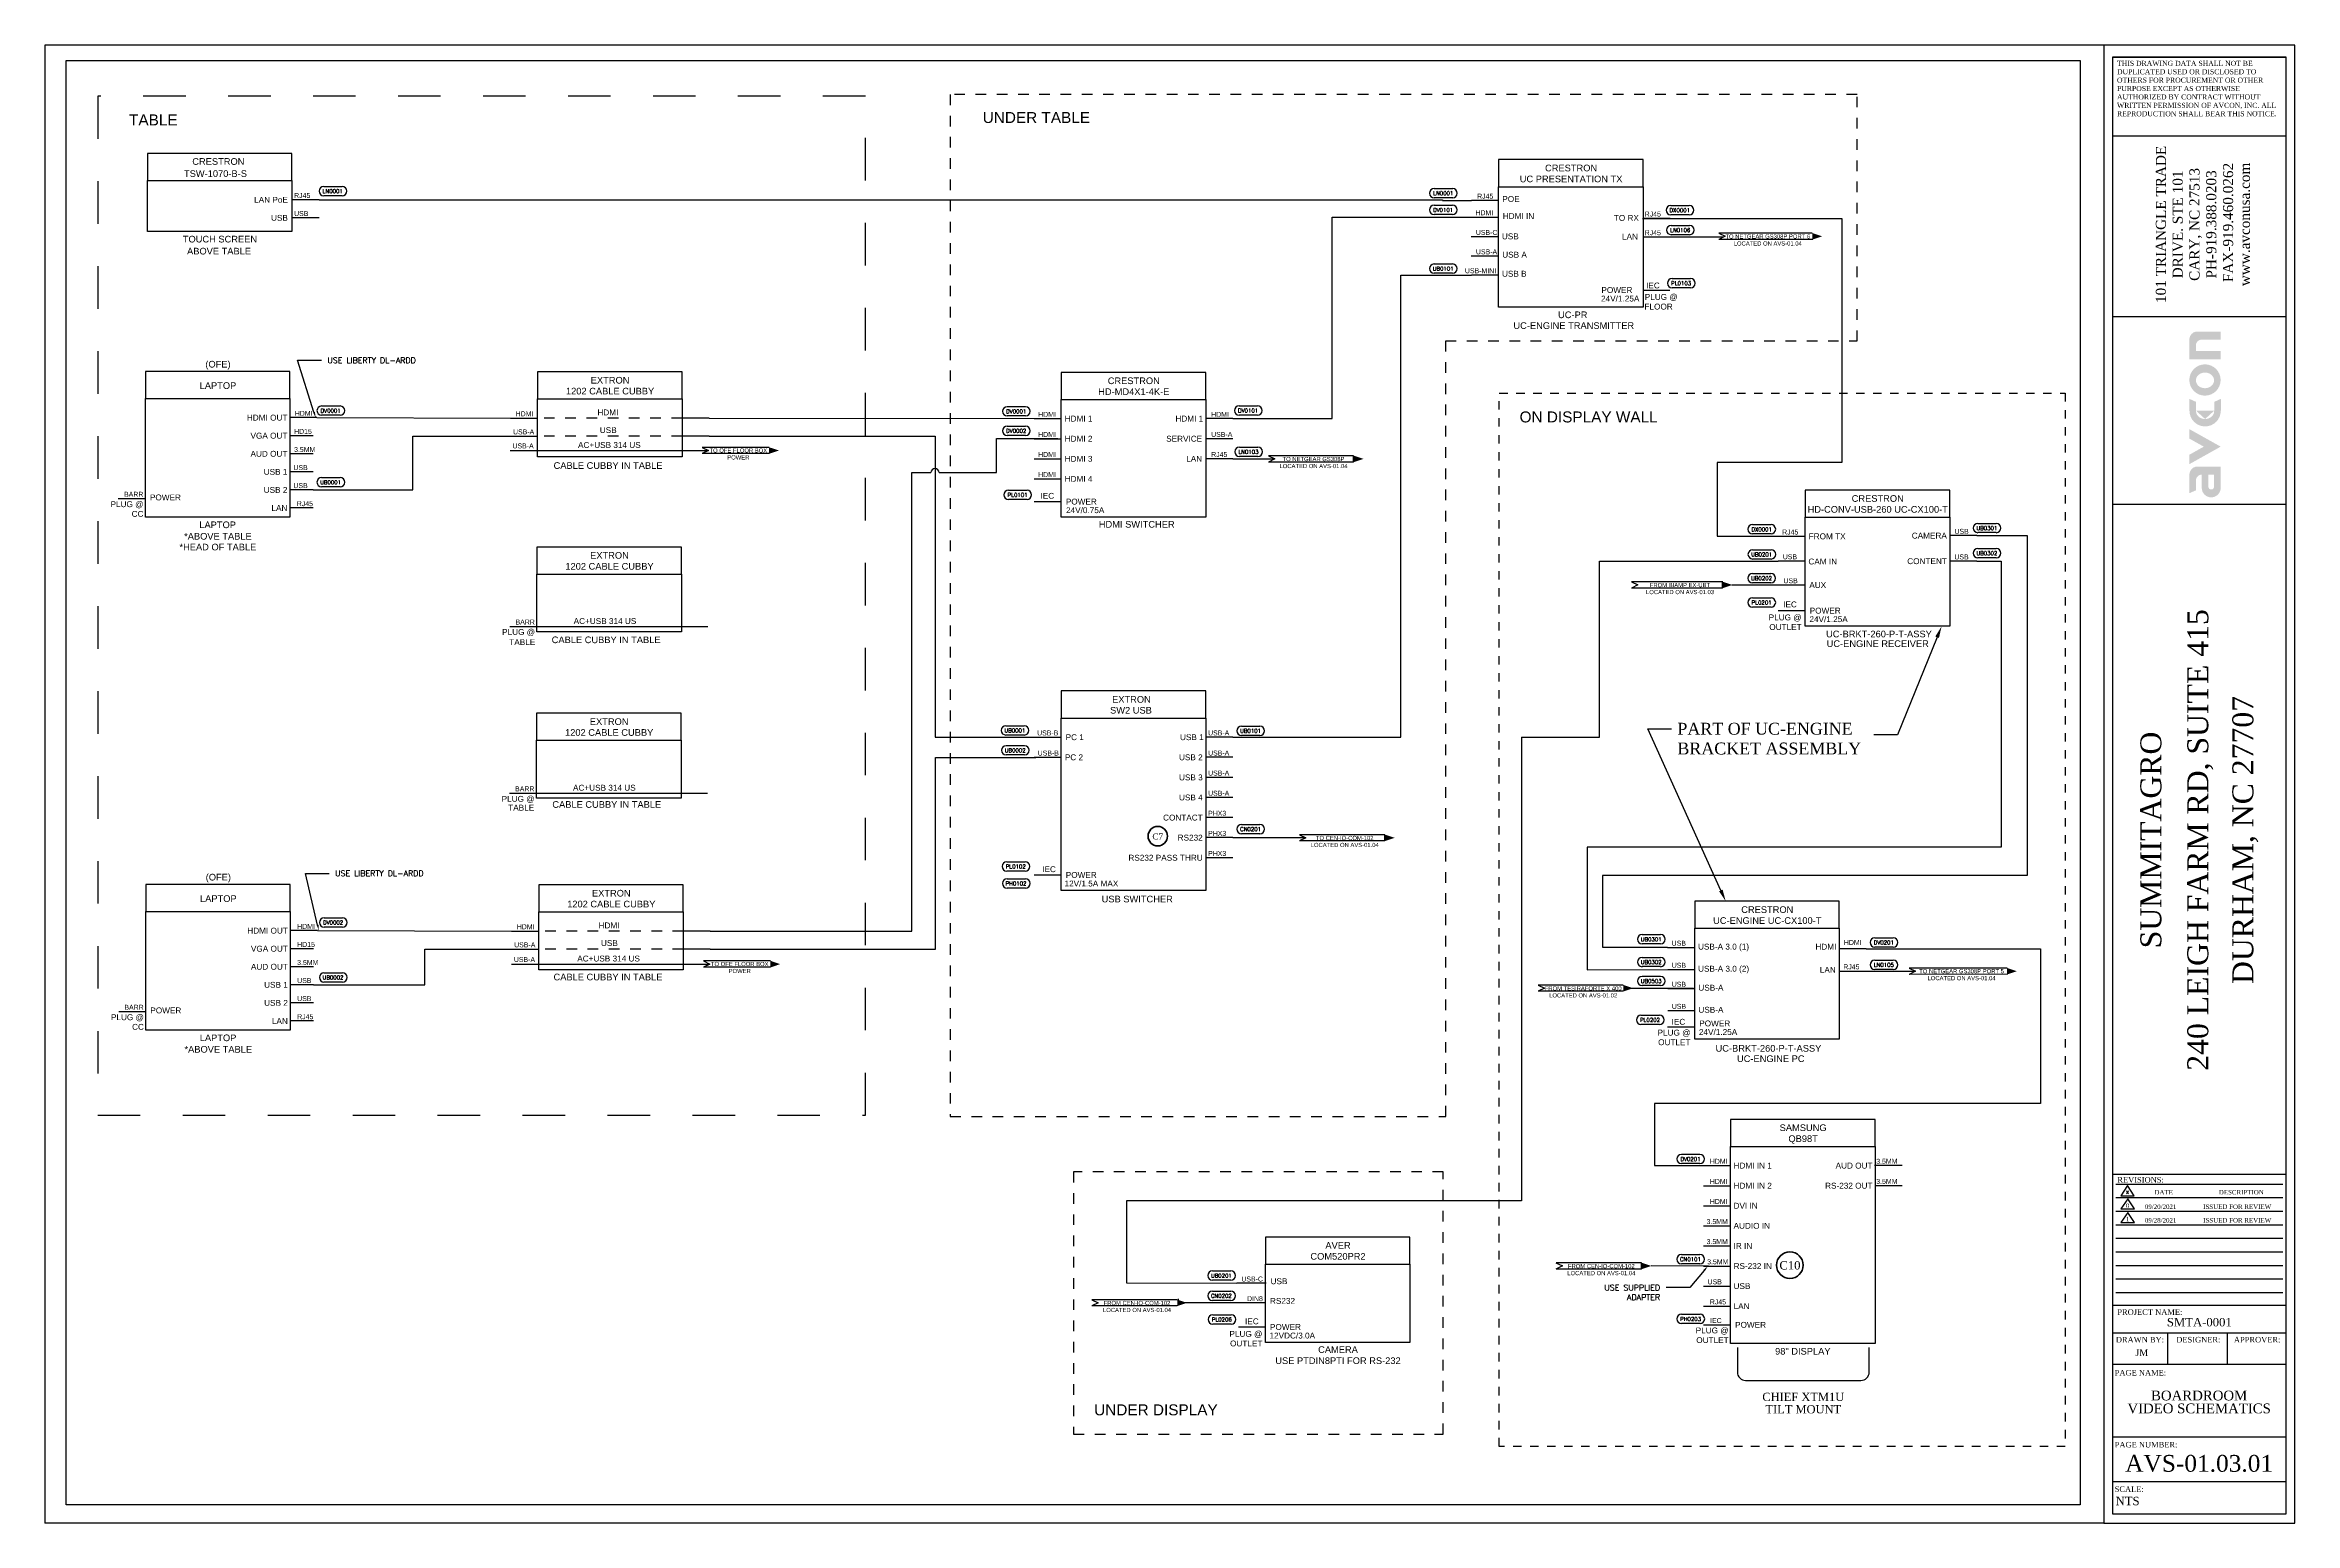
# Paper-space layout 'BOARDROOM_VIDEO' of a CAD drawing. Header units: inches. Extents: x 1 to 34.5, y 0.9 to 22.9.
# The model-space entities are those that its viewports show. They can reach past a viewport. Long polylines and large blocks are cut down to what shows.
import ezdxf
from ezdxf import colors
from ezdxf.entities.mleader import LeaderData, LeaderLine
from ezdxf.enums import TextEntityAlignment as Align
from ezdxf.math import Vec2, Vec3

# ---------------------------------------------------------------- set-up
doc = ezdxf.new("R2010")
doc.units = ezdxf.units.IN
doc.header["$MEASUREMENT"] = 0
for name, pattern in [('16DASH', [0.125, 0.0625, -0.0625]), ('1DASH', [1, 0.5, -0.5]), ('8DASH', [0.25, 0.125, -0.125])]:
    doc.linetypes.add(name, pattern=pattern)
for name, color, linetype in [('AV TEXT', 2, 'Continuous'), ('AV-1-DASH', 3, '1DASH'), ('AV-BORDER', 7, 'Continuous'), ('AV-CABLE-AUDIO', 4, 'Continuous'), ('AV-CABLE-CNTRL', 2, 'Continuous'), ('AV-CABLE-VIDEO', 6, 'Continuous'), ('AV-CBL-AUDIO', 4, 'Continuous'), ('AV-DEVICE', 4, 'Continuous'), ('AV-NOTE', 1, 'Continuous'), ('AV-TEXT', 2, 'Continuous'), ('AV-TITLE-BLOCK', 7, 'Continuous'), ('PDF_Text', 7, 'Continuous'), ('TA-ANNO-SYMB', 7, 'Continuous'), ('TA-EQPM-ANNO', 7, 'Continuous')]:
    doc.layers.add(name, color=color, linetype=linetype)
doc.layers.add('AV-VPRT', color=9, linetype='Continuous', plot=False)
doc.styles.add('AVCON', font='BOOKOS.TTF')
doc.styles.add('PDF Arial', font='arial.ttf')
doc.styles.get("Standard").update_dxf_attribs({"font": 'simplex.shx'})
doc.styles.add('WL-BASE', font='arial.ttf')

# ---------------------------------------------------------------- blocks, each defined once
blk = doc.blocks.new('PAGE TITLES')
at = {"style": 'AVCON'}
for tag, height, p in [('NAME-1', 0.146, (1.295, 1.842)), ('NAME-2', 0.146, (1.295, 1.65)), ('NAME-3', 0.146, (1.295, 1.458)), ('NAME-4', 0.146, (1.295, 1.261)), ('PAGE_NUMBER', 0.25, (1.295, 0.588))]:
    blk.add_attdef(tag, text='', height=height, dxfattribs=at).set_placement(p, align=Align.CENTER)
blk.add_attdef('SCALE', (0.051, 0.089), '', height=0.125, dxfattribs=at)
blk = doc.blocks.new('REVISION CALL-OUT')
for p, q in [((0, 0.3), (-0.2, 0)), ((-0.2, 0), (0.2, 0)), ((0.2, 0), (0, 0.3))]:
    blk.add_line(p, q)
at = {"layer": 'AV-TEXT', "flags": 4}
blk.add_attdef('CHANGE', text='', height=0.125, dxfattribs=at).set_placement((0, 0.121), align=Align.MIDDLE_CENTER)
blk = doc.blocks.new('NEW Title Block Arch-D USE THIS')
at = {"layer": 'AV-BORDER'}
for p, q in [((43.707, 25.108), (46.297, 25.108)), ((43.707, 23.939), (46.297, 23.939)), ((43.707, 21.249), (46.297, 21.249)), ((43.76, 8.337), (46.246, 8.337)), ((43.76, 8.135), (46.246, 8.135)), ((43.76, 7.933), (46.246, 7.933)), ((43.76, 7.731), (46.246, 7.731)), ((43.76, 7.529), (46.246, 7.529)), ((43.76, 7.327), (46.246, 7.327)), ((43.76, 7.126), (46.246, 7.126)), ((43.76, 6.924), (46.246, 6.924)), ((43.76, 6.722), (46.246, 6.722)), ((43.707, 6.532), (46.297, 6.532)), ((43.707, 6.121), (46.297, 6.121)), ((44.533, 5.656), (44.533, 6.121)), ((45.423, 5.656), (45.423, 6.121)), ((43.707, 5.656), (46.297, 5.656)), ((43.707, 4.573), (46.297, 4.573)), ((43.707, 3.911), (46.297, 3.911))]:
    blk.add_line(p, q, dxfattribs=at)
at = {"layer": 'AV-BORDER', "color": 7, "linetype": 'Continuous'}
for points in [[(12.926, 25.291), (12.926, 3.291)], [(43.707, 25.291), (12.926, 25.291)], [(43.578, 3.291), (12.926, 3.291)]]:
    blk.add_lwpolyline(points, dxfattribs=at)
for points in [[(43.578, 3.291), (46.426, 3.291), (46.426, 25.291), (43.578, 25.291)], [(46.297, 3.428), (46.297, 25.108), (43.707, 25.108), (43.707, 3.428)], [(46.297, 8.482), (46.297, 25.108), (43.707, 25.108), (43.707, 8.482)], [(46.297, 8.482), (46.297, 18.453), (43.707, 18.453), (43.707, 8.482)]]:
    blk.add_lwpolyline(points, close=True, dxfattribs=at)
at = {"xscale": 0.5, "yscale": 0.5, "zscale": 0.5}
blk.add_blockref('REVISION CALL-OUT', (43.934, 8.163), dxfattribs=at).add_auto_attribs({'CHANGE': 'x'})
at = {"layer": 'AV-BORDER', "color": 7, "style": 'AVCON'}
for s, height, p in [('REVISIONS:', 0.0833, (43.781, 8.399)), ('DATE', 0.0675, (44.334, 8.215)), ('DESCRIPTION', 0.0675, (45.292, 8.215)), ('PROJECT NAME:', 0.08333, (43.781, 6.431)), ('PAGE NAME:', 0.0833, (43.742, 5.528)), ('PAGE NUMBER:', 0.08333, (43.742, 4.457)), ('SCALE:', 0.0833, (43.742, 3.795))]:
    blk.add_text(s, height=height, dxfattribs=at).set_placement(p, align=Align.MIDDLE_LEFT)
for s, p in [('DRAWN BY: ', (44.133, 6.02)), ('DESIGNER:', (44.987, 6.02)), ('APPROVER:', (45.863, 6.02))]:
    blk.add_text(s, height=0.0833, dxfattribs=at).set_placement(p, align=Align.MIDDLE_CENTER)
at = {"layer": 'AV-BORDER', "insert": (43.776, 25.056), "char_height": 0.075, "width": 2.4436, "attachment_point": 1, "style": 'AVCON'}
blk.add_mtext('{\\C7;THIS DRAWING DATA SHALL NOT BE DUPLICATED USED OR DISCLOSED TO OTHERS FOR PROCUREMENT OR OTHER PURPOSE EXCEPT AS OTHERWISE AUTHORIZED BY CONTRACT WITHOUT WRITTEN PERMISSION OF AVCON, INC. ALL REPRODUCTION SHALL BEAR THIS NOTICE.\\fCourier New|b1|i0|c0|p49;\\P\\H1.333x;\\C256; }', dxfattribs=at)
at = {"layer": 'AV-BORDER', "insert": (45.056, 22.621), "char_height": 0.15, "width": 3.5056, "attachment_point": 5, "rotation": 90, "style": 'AVCON'}
blk.add_mtext('101 TRIANGLE TRADE \\PDRIVE. STE 101\\PCARY, NC 27513\\PPH-919.388.0203\\P FAX-919.460.0262\\Pwww.avconusa.com', dxfattribs=at)
at = {"layer": 'AV-BORDER', "style": 'AVCON'}
for tag, p in [('PROJECT_NAME_2', (45.806, 13.458)), ('PROJECT_NAME', (45.135, 13.458)), ('CLIENT', (44.436, 13.458))]:
    blk.add_attdef(tag, text='', height=0.312, rotation=90, dxfattribs=at).set_placement(p, align=Align.CENTER)
for tag, height, p in [('PROJECT_NAME', 0.125, (45.002, 6.217)), ('DRAWN_BY', 0.1, (44.126, 5.778)), ('DESIGNER', 0.1, (44.986, 5.778)), ('APPROVER', 0.1, (45.863, 5.778))]:
    blk.add_attdef(tag, text='', height=height, dxfattribs=at).set_placement(p, align=Align.CENTER)
blk = doc.blocks.new('REVISION BLOCK')
at = {"layer": 'AV-TITLE-BLOCK'}
for p, q in [((0.171, 0.18), (0.071, 0.03)), ((0.071, 0.03), (0.271, 0.03)), ((0.271, 0.03), (0.171, 0.18))]:
    blk.add_line(p, q, dxfattribs=at)
at = {"layer": 'AV TEXT', "style": 'AVCON'}
blk.add_attdef('REV#', text='', height=0.0675, dxfattribs=at).set_placement((0.171, 0.046), align=Align.CENTER)
for tag, p in [('DATE', (0.427, 0.028)), ('DESCRIPTION', (1.218, 0.028))]:
    blk.add_attdef(tag, p, '', height=0.0675, dxfattribs=at)
blk = doc.blocks.new('CRESTRON HD-MD4X1-4K-E')
for points in [[(0, -0.411), (2.192, -0.411), (2.192, 0), (0, 0)], [(0, -0.411), (2.192, -0.411), (2.192, -2.197), (0, -2.197)]]:
    blk.add_lwpolyline(points, close=True)
at = {"layer": 'AV-CABLE-AUDIO', "color": 1}
blk.add_line((-0.411, -1.96), (0, -1.96), dxfattribs=at)
at = {"layer": 'AV-CABLE-CNTRL', "color": 2}
for p, q in [((2.603, -1.006), (2.192, -1.006)), ((2.603, -1.311), (2.192, -1.311))]:
    blk.add_line(p, q, dxfattribs=at)
at = {"layer": 'AV-CABLE-VIDEO', "color": 6}
for p, q in [((-0.411, -0.701), (0, -0.701)), ((-0.411, -1.006), (0, -1.006)), ((2.603, -0.701), (2.192, -0.701)), ((-0.411, -1.311), (0, -1.311)), ((-0.411, -1.615), (0, -1.615))]:
    blk.add_line(p, q, dxfattribs=at)
at = {"attachment_point": 2, "style": 'WL-BASE'}
for s, insert, char_height in [('HD-MD4X1-4K-E', (1.1, -0.242), 0.10083), ('CRESTRON', (1.1, -0.077), 0.1008)]:
    blk.add_mtext_dynamic_manual_height_columns(s, width=3.03705, gutter_width=1, heights=[0], dxfattribs=dict(at, insert=insert, char_height=char_height))
at = {"layer": 'AV-CABLE-AUDIO', "color": 1, "style": 'WL-BASE'}
for s, p in [('IEC', (-0.108, -1.872)), ('24V/0.75A', (0.653, -2.09)), ('POWER', (0.539, -1.96))]:
    blk.add_text(s, height=0.089, dxfattribs=at).set_placement(p, align=Align.MIDDLE_RIGHT)
at = {"layer": 'AV-CABLE-CNTRL', "color": 2, "style": 'WL-BASE'}
for s, p in [('SERVICE', (2.137, -1.006)), ('LAN', (2.137, -1.311))]:
    blk.add_text(s, height=0.089, dxfattribs=at).set_placement(p, align=Align.MIDDLE_RIGHT)
for s, p in [('USB-A', (2.274, -0.979)), ('RJ45', (2.274, -1.283))]:
    blk.add_text(s, height=0.0753, dxfattribs=at).set_placement(p)
at = {"layer": 'AV-CABLE-VIDEO', "color": 6, "style": 'WL-BASE'}
for p in [(-0.35, -0.674), (2.274, -0.674), (-0.35, -0.979), (-0.35, -1.283), (-0.35, -1.588)]:
    blk.add_text('HDMI', height=0.0753, dxfattribs=at).set_placement(p)
for s, p in [('HDMI 1', (0.473, -0.701)), ('HDMI 1', (2.153, -0.701)), ('HDMI 2', (0.473, -1.006)), ('HDMI 3', (0.473, -1.311)), ('HDMI 4', (0.473, -1.615))]:
    blk.add_text(s, height=0.089, dxfattribs=at).set_placement(p, align=Align.MIDDLE_RIGHT)
blk = doc.blocks.new('EXTRON SW2 USB')
for points in [[(0, -0.411), (2.192, -0.411), (2.192, 0), (0, 0)], [(0, -0.411), (2.192, -0.411), (2.192, -3.028), (0, -3.028)]]:
    blk.add_lwpolyline(points, close=True)
at = {"layer": 'AV-CABLE-AUDIO', "color": 1}
blk.add_line((-0.411, -2.79), (0, -2.79), dxfattribs=at)
at = {"layer": 'AV-CABLE-CNTRL'}
for p, q in [((-0.411, -0.701), (0, -0.701)), ((-0.411, -1.006), (0, -1.006)), ((2.603, -0.701), (2.192, -0.701)), ((2.603, -1.006), (2.192, -1.006)), ((2.603, -1.311), (2.192, -1.311)), ((2.603, -1.615), (2.192, -1.615)), ((2.603, -1.92), (2.192, -1.92)), ((2.603, -2.224), (2.192, -2.224)), ((2.603, -2.529), (2.192, -2.529))]:
    blk.add_line(p, q, dxfattribs=at)
at = {"char_height": 0.1008, "attachment_point": 2, "style": 'WL-BASE'}
for s, insert in [('SW2 USB', (1.058, -0.242)), ('EXTRON', (1.065, -0.077))]:
    blk.add_mtext_dynamic_manual_height_columns(s, width=3.03705, gutter_width=1, heights=[0], dxfattribs=dict(at, insert=insert))
at = {"layer": 'AV-CABLE-AUDIO', "color": 1, "style": 'WL-BASE'}
for s, height, p in [('IEC', 0.089, (-0.081, -2.703)), ('12V/1.5A MAX', 0.08905, (0.866, -2.92)), ('POWER', 0.089, (0.539, -2.79))]:
    blk.add_text(s, height=height, dxfattribs=at).set_placement(p, align=Align.MIDDLE_RIGHT)
at = {"layer": 'AV-CABLE-CNTRL', "style": 'WL-BASE'}
for s, p in [('USB-B', (-0.365, -0.674)), ('USB-A', (2.228, -0.674)), ('USB-B', (-0.357, -0.979)), ('USB-A', (2.228, -0.979)), ('USB-A', (2.228, -1.283)), ('USB-A', (2.228, -1.588)), ('PHX3', (2.228, -1.892)), ('PHX3', (2.228, -2.197)), ('PHX3', (2.228, -2.502))]:
    blk.add_text(s, height=0.0753, dxfattribs=at).set_placement(p)
for s, height, p in [('PC 1', 0.089, (0.343, -0.701)), ('USB 1', 0.089, (2.161, -0.701)), ('PC 2', 0.089, (0.331, -1.006)), ('USB 2', 0.089, (2.146, -1.006)), ('USB 3', 0.089, (2.146, -1.311)), ('USB 4', 0.089, (2.146, -1.615)), ('CONTACT', 0.089, (2.146, -1.92)), ('RS232', 0.089, (2.146, -2.224)), ('RS232 PASS THRU', 0.08905, (2.146, -2.529))]:
    blk.add_text(s, height=height, dxfattribs=at).set_placement(p, align=Align.MIDDLE_RIGHT)
blk = doc.blocks.new('WIRE_LABEL')
at = {"layer": 'AV-TEXT'}
for p, q in [((-0.137, 0.141), (0.143, 0.141)), ((0.143, 0), (-0.137, 0))]:
    blk.add_line(p, q, dxfattribs=at)
for centre, start, end in [((-0.137, 0.07), 90, 270), ((0.143, 0.07), 270, 90)]:
    blk.add_arc(centre, 0.0703, start, end, dxfattribs=at)
blk.add_attdef('NUMBER', text='', height=0.06, dxfattribs=at).set_placement((0, 0.039), align=Align.CENTER)
blk = doc.blocks.new('600 MOUNT')
at = {"layer": 'TA-EQPM-ANNO'}
blk.add_lwpolyline([(-1, -0.25), (-1, -0.625, 0.4142136), (-0.875, -0.75), (0.875, -0.75, 0.4142136), (1, -0.625), (1, -0.25)], format="xyb", dxfattribs=at)
at = {"layer": 'TA-ANNO-SYMB'}
for tag, p in [('MODEL-NUMBER', (0, -1.125)), ('DEVICE-ID', (0, -0.9375))]:
    blk.add_attdef(tag, text='', height=0.125, dxfattribs=at).set_placement(p, align=Align.CENTER)

msp = doc.modelspace()

# ---------------------------------------------------------------- linework, layer by layer
for points in [[(55.302, 25.838), (58.023, 25.838), (58.023, 26.349), (55.302, 26.349)], [(80.749, 25.724), (83.47, 25.724), (83.47, 26.234), (80.749, 26.234)], [(55.302, 25.838), (58.023, 25.838), (58.023, 24.882), (55.302, 24.882)], [(80.749, 25.724), (83.47, 25.724), (83.47, 23.454), (80.749, 23.454)], [(62.649, 21.728), (65.371, 21.728), (65.371, 22.238), (62.649, 22.238)], [(62.649, 21.728), (65.371, 21.728), (65.371, 20.638), (62.649, 20.638)], [(86.524, 19.501), (89.246, 19.501), (89.246, 20.012), (86.524, 20.012)], [(86.524, 19.501), (89.246, 19.501), (89.246, 17.447), (86.524, 17.447)], [(62.637, 18.43), (65.359, 18.43), (65.359, 18.94), (62.637, 18.94)], [(62.637, 18.43), (65.359, 18.43), (65.359, 17.34), (62.637, 17.34)], [(62.632, 15.3), (65.354, 15.3), (65.354, 15.81), (62.632, 15.81)], [(62.632, 15.3), (65.354, 15.3), (65.354, 14.21), (62.632, 14.21)], [(62.671, 12.069), (65.393, 12.069), (65.393, 12.579), (62.671, 12.579)], [(62.671, 12.069), (65.393, 12.069), (65.393, 10.979), (62.671, 10.979)], [(84.444, 11.76), (87.165, 11.76), (87.165, 12.27), (84.444, 12.27)], [(84.444, 11.76), (87.165, 11.76), (87.165, 9.672), (84.444, 9.672)], [(85.118, 7.653), (87.84, 7.653), (87.84, 8.163), (85.118, 8.163)], [(85.118, 7.653), (87.84, 7.653), (87.84, 3.941), (85.118, 3.941)], [(76.359, 5.437), (79.08, 5.437), (79.08, 5.947), (76.359, 5.947)], [(76.359, 5.437), (79.08, 5.437), (79.08, 3.959), (76.359, 3.959)]]:
    msp.add_lwpolyline(points, close=True)
at = {"color": 1}
for points in [[(55.263, 21.736), (57.985, 21.736), (57.985, 22.247), (55.263, 22.247)], [(55.263, 21.736), (57.985, 21.736), (57.985, 19.503), (55.263, 19.503)], [(55.271, 12.077), (57.992, 12.077), (57.992, 12.587), (55.271, 12.587)], [(55.271, 12.077), (57.992, 12.077), (57.992, 9.843), (55.271, 9.843)]]:
    msp.add_lwpolyline(points, close=True, dxfattribs=at)
at = {"lineweight": 40}
for centre, radius in [((74.33, 13.495), 0.183), ((86.236, 5.417), 0.251)]:
    msp.add_circle(centre, radius, dxfattribs=at)
at = {"color": 1}
for points in [[(67.01, 20.818), (67.196, 20.757), (67.01, 20.695)], [(67.036, 11.148), (67.221, 11.086), (67.036, 11.024)]]:
    msp.add_solid(points, dxfattribs=at)
at = {"layer": 'AV-1-DASH'}
msp.add_lwpolyline([(54.367, 27.426), (54.367, 8.24), (68.824, 8.24), (68.824, 27.426), (54.367, 27.426)], dxfattribs=at)
at = {"layer": 'AV-1-DASH', "linetype": '8DASH'}
for points in [[(70.42, 27.461), (70.42, 8.219), (79.753, 8.219), (79.753, 22.819), (87.501, 22.819), (87.501, 27.461), (70.42, 27.461)], [(72.744, 7.174), (72.744, 2.237), (79.706, 2.237), (79.706, 7.174), (72.744, 7.174)]]:
    msp.add_lwpolyline(points, dxfattribs=at)
at = {"layer": 'AV-1-DASH', "linetype": '16DASH'}
msp.add_lwpolyline([(80.762, 2.005), (80.762, 21.837), (91.419, 21.837), (91.423, 2.005), (80.762, 2.005)], dxfattribs=at)
at = {"layer": 'AV-CABLE-AUDIO', "color": 2}
for p, q in [((58.534, 25.478), (58.023, 25.478)), ((58.534, 25.138), (58.023, 25.138))]:
    msp.add_line(p, q, dxfattribs=at)
at = {"layer": 'AV-CABLE-AUDIO', "color": 1}
for p, q in [((83.467, 23.779), (83.977, 23.779)), ((62.135, 20.759), (65.866, 20.759)), ((54.753, 19.852), (55.263, 19.852)), ((62.127, 17.446), (65.858, 17.446)), ((86.014, 17.742), (86.524, 17.742)), ((62.119, 14.305), (65.85, 14.305)), ((62.161, 11.088), (65.891, 11.088)), ((54.761, 10.192), (55.271, 10.192)), ((83.933, 9.906), (84.444, 9.906)), ((75.848, 4.254), (76.359, 4.254)), ((84.608, 4.294), (85.118, 4.294))]:
    msp.add_line(p, q, dxfattribs=at)
at = {"layer": 'AV-CABLE-AUDIO'}
for p, q in [((88.353, 7.292), (87.83, 7.292)), ((88.35, 6.914), (87.84, 6.914)), ((84.608, 6.158), (85.118, 6.158)), ((84.608, 5.78), (85.118, 5.78))]:
    msp.add_line(p, q, dxfattribs=at)
at = {"layer": 'AV-CABLE-CNTRL'}
for p, q in [((80.749, 25.465), (80.239, 25.465)), ((83.981, 25.128), (83.47, 25.128)), ((80.749, 24.782), (80.233, 24.782)), ((84.991, 24.777), (83.47, 24.777)), ((86.657, 24.849), (84.896, 24.849)), ((84.896, 24.849), (85.017, 24.79)), ((85.017, 24.79), (84.896, 24.731)), ((86.667, 24.731), (84.896, 24.731)), ((80.75, 24.417), (80.235, 24.417)), ((80.753, 24.061), (80.237, 24.061)), ((62.139, 21.027), (62.649, 21.027)), ((65.881, 21.027), (65.371, 21.027)), ((58.424, 20.355), (57.985, 20.355)), ((78.019, 20.658), (76.413, 20.658)), ((76.413, 20.658), (76.533, 20.599)), ((76.533, 20.599), (76.413, 20.54)), ((78.019, 20.54), (76.413, 20.54)), ((78.019, 20.541), (78.019, 20.658)), ((58.424, 20.015), (57.985, 20.015)), ((58.424, 19.675), (57.985, 19.675)), ((86.014, 19.141), (86.524, 19.141)), ((89.756, 19.154), (89.246, 19.154)), ((86.524, 18.675), (86.014, 18.675)), ((89.756, 18.673), (89.245, 18.673)), ((84.974, 18.285), (83.252, 18.285)), ((83.252, 18.285), (83.372, 18.226)), ((83.372, 18.226), (83.252, 18.167)), ((84.966, 18.168), (84.966, 18.285)), ((86.522, 18.224), (86.012, 18.224)), ((84.966, 18.168), (83.252, 18.167)), ((78.607, 13.523), (77.001, 13.523)), ((77.001, 13.523), (77.121, 13.465)), ((77.121, 13.465), (77.001, 13.406)), ((78.607, 13.406), (77.001, 13.406)), ((78.607, 13.406), (78.607, 13.523)), ((62.161, 11.368), (62.671, 11.368)), ((65.903, 11.368), (65.393, 11.368)), ((83.933, 11.399), (84.444, 11.399)), ((58.432, 10.696), (57.992, 10.696)), ((83.098, 10.691), (81.492, 10.691)), ((81.492, 10.691), (81.612, 10.632)), ((81.612, 10.632), (81.492, 10.574)), ((83.934, 10.983), (84.445, 10.983)), ((83.934, 10.626), (84.445, 10.626)), ((87.165, 10.954), (87.675, 10.954)), ((87.177, 10.954), (88.603, 10.954)), ((90.326, 11.011), (88.48, 11.011)), ((88.48, 11.011), (88.6, 10.952)), ((88.6, 10.952), (88.48, 10.893)), ((90.338, 10.894), (88.48, 10.893)), ((58.432, 10.356), (57.992, 10.356)), ((83.098, 10.574), (81.492, 10.574)), ((83.936, 10.21), (84.446, 10.21)), ((58.432, 10.015), (57.992, 10.015)), ((81.829, 5.461), (81.95, 5.403)), ((81.95, 5.403), (81.829, 5.344)), ((83.441, 5.461), (81.834, 5.461)), ((83.441, 5.344), (81.834, 5.344)), ((83.441, 5.344), (83.441, 5.461)), ((84.608, 5.401), (85.118, 5.401)), ((74.696, 4.767), (73.089, 4.767)), ((73.089, 4.767), (73.209, 4.708)), ((73.209, 4.708), (73.089, 4.65)), ((74.721, 4.667), (74.721, 4.785)), ((76.359, 4.706), (74.811, 4.706)), ((76.37, 5.076), (75.821, 5.076)), ((84.608, 5.023), (85.118, 5.023)), ((74.696, 4.65), (73.089, 4.65)), ((84.608, 4.645), (85.118, 4.645))]:
    msp.add_line(p, q, dxfattribs=at)
at = {"layer": 'AV-CABLE-CNTRL', "linetype": '8DASH'}
for p, q in [((65.371, 21.027), (62.649, 21.027)), ((65.393, 11.368), (62.671, 11.368))]:
    msp.add_line(p, q, dxfattribs=at)
at = {"layer": 'AV-CABLE-CNTRL', "color": 1}
for p, q in [((78.019, 20.54), (78.019, 20.658)), ((84.966, 18.167), (84.966, 18.285)), ((78.607, 13.406), (78.607, 13.523)), ((83.441, 5.344), (83.441, 5.461)), ((74.721, 4.667), (74.721, 4.785))]:
    msp.add_line(p, q, dxfattribs=at)
at = {"layer": 'AV-CABLE-CNTRL'}
for points in [[(58.534, 25.478), (79.691, 25.478), (79.691, 25.465), (80.239, 25.465)], [(83.461, 25.128), (87.214, 25.128), (87.214, 20.531), (84.869, 20.531), (84.869, 19.141), (86.014, 19.141)], [(75.744, 15.358), (78.91, 15.358), (78.91, 24.061), (80.237, 24.061)], [(58.424, 20.015), (60.3, 20.015), (60.3, 21.028), (62.139, 21.027)], [(65.881, 21.027), (68.122, 21.027)], [(68.122, 21.027), (70.135, 21.027), (70.135, 15.358), (72.033, 15.358)], [(75.744, 20.601), (76.53, 20.601)], [(89.756, 19.154), (90.706, 19.154), (90.706, 12.752), (82.708, 12.752), (82.708, 11.403), (83.933, 11.403)], [(81.182, 15.357), (82.649, 15.357), (82.649, 18.674), (86.014, 18.675)], [(90.216, 18.673), (90.216, 13.287), (82.42, 13.287), (82.42, 10.98), (83.934, 10.983)], [(89.756, 18.673), (90.216, 18.673)], [(86.012, 18.224), (85.14, 18.224)], [(81.182, 15.357), (81.182, 6.626), (73.74, 6.626), (73.74, 5.087), (75.821, 5.076)], [(65.903, 11.368), (70.146, 11.368), (70.146, 14.978), (72.033, 14.979)], [(75.744, 13.467), (77.117, 13.467)], [(58.432, 10.696), (60.527, 10.696), (60.527, 11.366), (62.161, 11.368)], [(84.42, 10.626), (83.156, 10.626)], [(84.7, 5.401), (83.626, 5.402)]]:
    msp.add_lwpolyline(points, dxfattribs=at)
for points in [[(86.657, 24.852), (86.843, 24.79), (86.657, 24.728)], [(78.019, 20.661), (78.205, 20.599), (78.019, 20.537)], [(84.966, 18.288), (85.151, 18.226), (84.966, 18.164)], [(78.607, 13.526), (78.793, 13.464), (78.607, 13.402)], [(83.098, 10.694), (83.284, 10.632), (83.098, 10.57)], [(90.326, 11.013), (90.511, 10.952), (90.326, 10.89)], [(83.441, 5.464), (83.626, 5.402), (83.441, 5.34)], [(74.696, 4.77), (74.881, 4.708), (74.696, 4.646)]]:
    msp.add_solid(points, dxfattribs=at)
at = {"layer": 'AV-CABLE-VIDEO', "color": 6}
for p, q in [((80.238, 25.153), (80.749, 25.153)), ((84.608, 7.292), (85.118, 7.292)), ((84.608, 6.914), (85.118, 6.914)), ((84.608, 6.536), (85.118, 6.536))]:
    msp.add_line(p, q, dxfattribs=at)
at = {"layer": 'AV-CABLE-VIDEO'}
for p, q in [((58.495, 21.376), (57.985, 21.376)), ((62.139, 21.367), (62.649, 21.367)), ((65.881, 21.367), (65.371, 21.367)), ((58.503, 11.716), (57.992, 11.716)), ((62.161, 11.709), (62.671, 11.709)), ((65.903, 11.709), (65.393, 11.709)), ((87.675, 11.371), (87.165, 11.371))]:
    msp.add_line(p, q, dxfattribs=at)
at = {"layer": 'AV-CABLE-VIDEO', "linetype": '8DASH'}
for p, q in [((65.371, 21.367), (62.649, 21.367)), ((65.393, 11.709), (62.671, 11.709))]:
    msp.add_line(p, q, dxfattribs=at)
at = {"layer": 'AV-CABLE-VIDEO', "color": 114, "true_color": 0x139b48}
for p, q in [((58.424, 21.036), (57.985, 21.036)), ((58.432, 11.376), (57.992, 11.376))]:
    msp.add_line(p, q, dxfattribs=at)
at = {"layer": 'AV-CABLE-VIDEO'}
for points in [[(75.744, 21.357), (77.615, 21.357), (77.615, 25.153), (80.238, 25.153)], [(58.495, 21.376), (62.139, 21.367)], [(65.881, 21.367), (72.45, 21.357)], [(70.212, 20.34), (71.29, 20.34), (71.29, 20.98), (72.45, 20.98)], [(65.903, 11.709), (69.697, 11.709), (69.697, 20.34), (70.057, 20.34)], [(58.503, 11.716), (62.161, 11.709)], [(87.675, 11.371), (90.953, 11.371), (90.953, 8.461), (83.685, 8.461), (83.685, 7.291), (84.691, 7.292)]]:
    msp.add_lwpolyline(points, dxfattribs=at)
msp.add_arc((70.134, 20.34), 0.0776, 0, 180, dxfattribs=at)
at = {"layer": 'AV-CBL-AUDIO'}
for p, q in [((58.424, 20.695), (57.985, 20.695)), ((58.432, 11.036), (57.992, 11.036))]:
    msp.add_line(p, q, dxfattribs=at)
at = {"layer": 'AV-NOTE'}
for p, q in [((67.011, 20.816), (65.749, 20.816)), ((65.749, 20.816), (65.869, 20.757)), ((65.869, 20.757), (65.749, 20.698)), ((67.011, 20.699), (65.749, 20.698)), ((65.774, 11.145), (65.895, 11.087)), ((65.895, 11.087), (65.774, 11.028)), ((67.036, 11.146), (65.775, 11.146)), ((67.036, 11.028), (65.775, 11.028))]:
    msp.add_line(p, q, dxfattribs=at)
at = {"layer": 'AV-VPRT'}
msp.add_lwpolyline([(53.768, 28.099), (91.703, 28.099), (91.703, 0.905), (53.768, 0.905)], close=True, dxfattribs=at)

# ---------------------------------------------------------------- block references
at = {"xscale": 1.241608134679848, "yscale": 1.241608134679848, "zscale": 1.241608134679848}
for name, p in [('CRESTRON HD-MD4X1-4K-E', (72.513, 22.228)), ('EXTRON SW2 USB', (72.512, 16.229))]:
    msp.add_blockref(name, p, dxfattribs=at)
at = {"layer": 'AV-DEVICE', "xscale": 1.241608134679848, "yscale": 1.241608134679848, "zscale": 1.241608134679848}
for p, values in [((58.791, 25.554), {'NUMBER': 'LN0001'}), ((79.707, 25.515), {'NUMBER': 'LN0001'}), ((79.704, 25.2), {'NUMBER': 'DV0101'}), ((84.17, 24.821), {'NUMBER': 'LN0106'}), ((79.705, 24.095), {'NUMBER': 'UB0101'}), ((84.187, 23.82), {'NUMBER': 'PL0103'}), ((58.752, 21.421), {'NUMBER': 'DV0001'}), ((71.664, 21.408), {'NUMBER': 'DV0001'}), ((71.664, 21.041), {'NUMBER': 'DV0002'}), ((76.031, 21.422), {'NUMBER': 'DV0101'}), ((76.038, 20.646), {'NUMBER': 'LN0103'}), ((58.752, 20.072), {'NUMBER': 'UB0001'}), ((71.69, 19.835), {'NUMBER': 'PL0101'}), ((89.946, 19.21), {'NUMBER': 'UB0301'}), ((85.704, 18.714), {'NUMBER': 'UB0201'}), ((89.946, 18.737), {'NUMBER': 'UB0302'}), ((85.702, 18.265), {'NUMBER': 'UB0202'}), ((85.703, 17.808), {'NUMBER': 'PL0201'}), ((71.639, 15.4), {'NUMBER': 'UB0001'}), ((76.078, 15.392), {'NUMBER': 'UB0101'}), ((71.644, 15.025), {'NUMBER': 'UB0002'}), ((76.078, 13.541), {'NUMBER': 'CN0201'}), ((71.655, 12.838), {'NUMBER': 'PL0102'}), ((71.661, 12.518), {'NUMBER': 'PH0102'}), ((58.798, 11.783), {'NUMBER': 'DV0002'}), ((83.623, 11.467), {'NUMBER': 'UB0301'}), ((88.004, 11.407), {'NUMBER': 'DV0201'}), ((83.623, 11.038), {'NUMBER': 'UB0302'}), ((88.005, 10.986), {'NUMBER': 'LN0105'}), ((58.797, 10.749), {'NUMBER': 'UB0002'}), ((83.623, 10.681), {'NUMBER': 'UB0503'}), ((83.601, 9.949), {'NUMBER': 'PL0202'}), ((84.363, 7.33), {'NUMBER': 'DV0201'}), ((84.363, 5.442), {'NUMBER': 'CN0101'}), ((75.529, 5.134), {'NUMBER': 'UB0201'}), ((75.529, 4.754), {'NUMBER': 'CN0202'}), ((75.536, 4.308), {'NUMBER': 'PL0206'}), ((84.366, 4.318), {'NUMBER': 'PH0203'})]:
    msp.add_blockref('WIRE_LABEL', p, dxfattribs=at).add_auto_attribs(values)
at = {"layer": 'AV-DEVICE'}
ref = msp.add_blockref('WIRE_LABEL', (84.162, 25.196), dxfattribs=dict(at, xscale=1.241608134679848, yscale=1.241608134679848, zscale=1.241608134679848))
ref.add_attrib('NUMBER', 'DX0001', dxfattribs={"layer": 'AV-TEXT', "color": 1, "height": 0.0745}).set_placement((84.162, 25.244), align=Align.CENTER)
ref = msp.add_blockref('WIRE_LABEL', (85.703, 19.187), dxfattribs=dict(at, xscale=1.241608134679848, yscale=1.241608134679848, zscale=1.241608134679848))
ref.add_attrib('NUMBER', 'DX0001', dxfattribs={"layer": 'AV-TEXT', "color": 1, "height": 0.0745}).set_placement((85.703, 19.235), align=Align.CENTER)
at = {"layer": 'TA-EQPM-ANNO'}
ref = msp.add_blockref('600 MOUNT', (86.488, 4.179), dxfattribs=dict(at, xscale=1.241608134679848, yscale=1.241608134679848, zscale=1.241608134679848))
ref.add_attrib('MODEL-NUMBER', 'TILT MOUNT', dxfattribs={"layer": 'TA-ANNO-SYMB', "height": 0.1552, "style": 'AVCON'}).set_placement((86.488, 2.782), align=Align.TOP_CENTER)
ref.add_attrib('DEVICE-ID', 'CHIEF XTM1U', dxfattribs={"layer": 'TA-ANNO-SYMB', "height": 0.1552, "style": 'AVCON'}).set_placement((86.488, 3.015), align=Align.TOP_CENTER)

# ---------------------------------------------------------------- texts
at = {"style": 'WL-BASE'}
for s, height, p in [('UNDER TABLE', 0.20676, (71.033, 27.027)), ('TABLE', 0.2068, (54.955, 26.982)), ('ON DISPLAY WALL', 0.20676, (81.145, 21.389)), ('UNDER DISPLAY', 0.20676, (73.132, 2.693))]:
    msp.add_text(s, height=height, dxfattribs=at).set_placement(p, align=Align.MIDDLE_LEFT)
for s, p in [('TSW-1070-B-S', (57.176, 25.971)), ('CRESTRON', (57.128, 26.199)), ('TOUCH SCREEN', (57.367, 24.737)), ('ABOVE TABLE', (57.253, 24.511)), ('UC-PR', (82.423, 23.312)), ('UC-ENGINE TRANSMITTER', (83.302, 23.109)), ('CABLE CUBBY IN TABLE', (65.002, 20.474)), ('HDMI SWITCHER', (74.648, 19.367)), ('CABLE CUBBY IN TABLE', (64.966, 17.192)), ('UC-BRKT-260-P-T-ASSY', (88.909, 17.302)), ('UC-ENGINE RECEIVER', (88.852, 17.12)), ('CABLE CUBBY IN TABLE', (64.978, 14.092)), ('USB SWITCHER', (74.614, 12.311)), ('CABLE CUBBY IN TABLE', (65.001, 10.843)), ('UC-BRKT-260-P-T-ASSY', (86.828, 9.5)), ('UC-ENGINE PC', (86.512, 9.305))]:
    msp.add_text(s, height=0.1252, dxfattribs=at).set_placement(p, align=Align.MIDDLE_RIGHT)
at = {"color": 1, "style": 'WL-BASE'}
for s, p in [('*ABOVE TABLE', (56.629, 19.142)), ('LAPTOP', (56.624, 19.358)), ('*HEAD OF TABLE', (56.629, 18.939)), ('LAPTOP', (56.632, 9.698)), ('*ABOVE TABLE', (56.636, 9.482))]:
    msp.add_text(s, height=0.1252, dxfattribs=at).set_placement(p, align=Align.MIDDLE_CENTER)
at = {"style": 'AVCON'}
for s, height, p in [('C7', 0.1145, (74.33, 13.432)), ('C10', 0.1573, (86.237, 5.336))]:
    msp.add_text(s, height=height, dxfattribs=at).set_placement(p, align=Align.CENTER)
at = {"style": 'WL-BASE'}
msp.add_text('98" DISPLAY', height=0.1252, dxfattribs=at).set_placement((86.479, 3.796), align=Align.MIDDLE_CENTER)
at = {"char_height": 0.1252, "attachment_point": 2, "style": 'WL-BASE'}
for s, insert in [('UC PRESENTATION TX', (82.115, 25.933)), ('CRESTRON', (82.115, 26.139)), ('EXTRON', (64.015, 22.143)), ('1202 CABLE CUBBY', (64.015, 21.938)), ('CRESTRON', (87.89, 19.916)), ('HD-CONV-USB-260 UC-CX100-T', (87.89, 19.711)), ('EXTRON', (64.004, 18.845)), ('1202 CABLE CUBBY', (64.004, 18.639)), ('EXTRON', (63.998, 15.715)), ('1202 CABLE CUBBY', (63.998, 15.51)), ('EXTRON', (64.038, 12.484)), ('1202 CABLE CUBBY', (64.038, 12.279)), ('UC-ENGINE UC-CX100-T', (85.81, 11.969)), ('CRESTRON', (85.81, 12.175)), ('SAMSUNG', (86.485, 8.068)), ('QB98T', (86.485, 7.862)), ('COM520PR2', (77.725, 5.646)), ('AVER', (77.725, 5.852)), ('CAMERA\\PUSE PTDIN8PTI FOR RS-232', (77.725, 3.89))]:
    msp.add_mtext_dynamic_manual_height_columns(s, width=3.77082, gutter_width=1.242, heights=[0], dxfattribs=dict(at, insert=insert))
at = {"color": 1, "char_height": 0.1252, "attachment_point": 2, "style": 'WL-BASE'}
for insert in [(56.63, 22.042), (56.637, 12.382)]:
    msp.add_mtext_dynamic_manual_height_columns('LAPTOP', width=3.77082, gutter_width=1.242, heights=[0.142], dxfattribs=dict(at, insert=insert))
at = {"layer": 'AV-CABLE-AUDIO', "color": 2, "style": 'WL-BASE'}
for s, p in [('LAN PoE', (57.947, 25.478)), ('USB', (57.947, 25.138))]:
    msp.add_text(s, height=0.1106, dxfattribs=at).set_placement(p, align=Align.MIDDLE_RIGHT)
for s, p in [('RJ45', (58.064, 25.512)), ('USB', (58.064, 25.172))]:
    msp.add_text(s, height=0.0936, dxfattribs=at).set_placement(p)
at = {"layer": 'AV-CABLE-AUDIO', "color": 1, "style": 'WL-BASE'}
for s, height, p in [('POWER', 0.1106, (83.27, 23.779)), ('IEC', 0.1106, (83.785, 23.864)), ('24V/1.25A', 0.1106, (83.401, 23.618)), ('FLOOR', 0.1106, (84.029, 23.467)), ('PLUG @', 0.1106, (84.123, 23.649)), ('AC+USB 314 US', 0.11056, (64.592, 20.861)), ('POWER', 0.1106, (55.932, 19.873)), ('PLUG @', 0.1106, (55.227, 19.746)), ('CC', 0.1106, (55.227, 19.564)), ('IEC', 0.1106, (86.367, 17.859)), ('POWER', 0.1106, (87.193, 17.742)), ('PLUG @', 0.1106, (62.602, 17.34)), ('AC+USB 314 US', 0.11056, (64.509, 17.545)), ('PLUG @', 0.1106, (86.457, 17.614)), ('OUTLET', 0.1106, (86.457, 17.433)), ('24V/1.25A', 0.1106, (87.325, 17.581)), ('TABLE', 0.1106, (62.606, 17.149)), ('AC+USB 314 US', 0.11056, (64.497, 14.407)), ('PLUG @', 0.1106, (62.593, 14.198)), ('TABLE', 0.1106, (62.586, 14.032)), ('AC+USB 314 US', 0.11056, (64.577, 11.191)), ('POWER', 0.1106, (55.94, 10.214)), ('PLUG @', 0.1106, (55.235, 10.086)), ('CC', 0.1106, (55.235, 9.905)), ('PLUG @', 0.1106, (84.364, 9.796)), ('IEC', 0.1106, (84.265, 10)), ('24V/1.25A', 0.1106, (85.244, 9.808)), ('POWER', 0.1106, (85.112, 9.969)), ('OUTLET', 0.1106, (84.364, 9.615)), ('IEC', 0.1106, (76.232, 4.36)), ('POWER', 0.1106, (77.027, 4.254)), ('PLUG @', 0.1106, (85.082, 4.188)), ('POWER', 0.1106, (85.787, 4.294)), ('PLUG @', 0.1106, (76.301, 4.124)), ('OUTLET', 0.1106, (76.301, 3.943)), ('12VDC/3.0A', 0.1106, (77.293, 4.092)), ('OUTLET', 0.1106, (85.082, 4.006))]:
    msp.add_text(s, height=height, dxfattribs=at).set_placement(p, align=Align.MIDDLE_RIGHT)
for p in [(54.861, 19.886), (62.235, 17.48), (62.227, 14.339), (54.868, 10.226)]:
    msp.add_text('BARR', height=0.0936, dxfattribs=at).set_placement(p)
at = {"layer": 'AV-CABLE-AUDIO', "style": 'WL-BASE'}
for s, p in [('AUD OUT', (87.792, 7.292)), ('RS-232 OUT', (87.792, 6.914))]:
    msp.add_text(s, height=0.1106, dxfattribs=at).set_placement(p, align=Align.MIDDLE_RIGHT)
for p in [(87.862, 7.326), (87.862, 6.948), (84.667, 6.192), (84.667, 5.814)]:
    msp.add_text('3.5MM', height=0.0936, dxfattribs=at).set_placement(p)
for s, p in [('AUDIO IN', (85.175, 6.158)), ('IR IN', (85.175, 5.78))]:
    msp.add_text(s, height=0.1106, dxfattribs=at).set_placement(p, align=Align.MIDDLE_LEFT)
at = {"layer": 'AV-CABLE-CNTRL', "style": 'WL-BASE'}
for s, p in [('RJ45', (80.345, 25.499)), ('RJ45', (83.501, 25.162)), ('USB-C', (80.321, 24.816)), ('RJ45', (83.501, 24.811)), ('USB-MINI', (80.115, 24.095)), ('USB-A', (80.323, 24.451)), ('USB-A', (62.187, 21.061)), ('USB', (58.051, 20.389)), ('USB', (58.051, 20.049)), ('RJ45', (58.114, 19.709)), ('RJ45', (86.09, 19.175)), ('USB', (89.334, 19.188)), ('USB', (86.102, 18.709)), ('USB', (89.334, 18.707)), ('USB', (86.115, 18.258)), ('USB-A', (62.209, 11.402)), ('USB', (84.009, 11.433)), ('USB', (84.01, 11.017)), ('RJ45', (87.241, 10.988)), ('USB', (58.122, 10.73)), ('USB', (84.01, 10.66)), ('USB', (58.122, 10.39)), ('USB', (84.011, 10.244)), ('RJ45', (58.122, 10.049)), ('3.5MM', (84.678, 5.435)), ('USB-C', (75.904, 5.11)), ('USB', (84.686, 5.057)), ('DIN8', (76.012, 4.74)), ('RJ45', (84.728, 4.679))]:
    msp.add_text(s, height=0.0936, dxfattribs=at).set_placement(p)
for s, height, p in [('POE', 0.1106, (81.146, 25.493)), ('TO RX', 0.1106, (83.392, 25.137)), ('USB', 0.1106, (81.129, 24.789)), ('LAN', 0.1106, (83.375, 24.785)), ('USB A', 0.1106, (81.282, 24.444)), ('USB B', 0.1106, (81.277, 24.085)), ('USB', 0.1106, (64.139, 21.141)), ('USB 1', 0.1106, (57.938, 20.355)), ('USB 2', 0.1106, (57.938, 20.015)), ('LAN', 0.1106, (57.938, 19.675)), ('FROM TX', 0.1106, (87.285, 19.141)), ('CAMERA', 0.1106, (89.192, 19.154)), ('CAM IN', 0.1106, (87.125, 18.667)), ('CONTENT', 0.1106, (89.192, 18.673)), ('AUX', 0.1106, (86.919, 18.223)), ('USB', 0.1106, (64.161, 11.482)), ('USB-A 3.0 (1)', 0.11056, (85.467, 11.415)), ('USB-A 3.0 (2)', 0.11056, (85.468, 10.999)), ('LAN', 0.1106, (87.1, 10.978)), ('USB 1', 0.1106, (57.946, 10.696)), ('USB-A', 0.1106, (84.984, 10.642)), ('USB 2', 0.1106, (57.946, 10.356)), ('USB-A', 0.1106, (84.985, 10.226)), ('LAN', 0.1106, (57.946, 10.015)), ('USB', 0.1106, (76.772, 5.115)), ('RS232', 0.1106, (76.916, 4.745))]:
    msp.add_text(s, height=height, dxfattribs=at).set_placement(p, align=Align.MIDDLE_RIGHT)
for s, p in [('RS-232 IN', (85.175, 5.401)), ('USB', (85.175, 5.023)), ('LAN ', (85.175, 4.645))]:
    msp.add_text(s, height=0.1106, dxfattribs=at).set_placement(p, align=Align.MIDDLE_LEFT)
at = {"layer": 'AV-CABLE-CNTRL', "char_height": 0.079, "style": 'PDF Arial'}
for s, insert, width, attachment_point in [('\\pxqc;TO NETGEAR GS308P PORT 6\\PLOCATED ON AVS-01.04', (84.607, 24.615), 2.4252, 7), ('\\pxqc;TO NETGEAR GS308P\\PLOCATED ON AVS-01.04', (76.051, 20.424), 2.4252, 7), ('                     FROM BIAMP EX-UBT\\P\\pxqc;LOCATED ON AVS-01.03', (82.954, 18.051), 2.4252, 7), ('\\pxqc;TO CEN-IO-COM-102\\PLOCATED ON AVS-01.04', (76.639, 13.289), 2.4252, 7), ('\\pxqc;FROM TESIRAFORTE X 400\\PLOCATED ON AVS-01.02', (81.13, 10.457), 2.4252, 7), ('\\pxqc;TO NETGEAR GS308P PORT 5\\PLOCATED ON AVS-01.04', (89.469, 10.993), 1.71349, 2), ('\\pxqc;FROM CEN-IO-COM-102\\PLOCATED ON AVS-01.04', (81.472, 5.227), 2.4252, 7), ('\\pxqc;FROM CEN-IO-COM-102\\PLOCATED ON AVS-01.04', (72.727, 4.533), 2.4252, 7)]:
    msp.add_mtext(s, dxfattribs=dict(at, insert=insert, width=width, attachment_point=attachment_point))
at = {"layer": 'AV-CABLE-VIDEO', "color": 6, "style": 'WL-BASE'}
for p in [(80.314, 25.187), (84.728, 7.326), (84.728, 6.948), (84.728, 6.57)]:
    msp.add_text('HDMI', height=0.0936, dxfattribs=at).set_placement(p)
msp.add_text('HDMI IN', height=0.1106, dxfattribs=at).set_placement((81.42, 25.171), align=Align.MIDDLE_RIGHT)
at = {"layer": 'AV-CABLE-VIDEO', "style": 'WL-BASE'}
for s, p in [('HDMI OUT', (57.938, 21.376)), ('HDMI', (64.171, 21.474)), ('HDMI', (64.193, 11.815)), ('HDMI OUT', (57.946, 11.716)), ('HDMI', (87.111, 11.413))]:
    msp.add_text(s, height=0.1106, dxfattribs=at).set_placement(p, align=Align.MIDDLE_RIGHT)
for p in [(58.077, 21.41), (62.236, 21.401), (58.122, 11.75), (62.258, 11.743), (87.253, 11.447)]:
    msp.add_text('HDMI', height=0.0936, dxfattribs=at).set_placement(p)
at = {"layer": 'AV-CABLE-VIDEO', "color": 114, "true_color": 0x139b48, "style": 'WL-BASE'}
for p in [(57.938, 21.036), (57.946, 11.376)]:
    msp.add_text('VGA OUT', height=0.1106, dxfattribs=at).set_placement(p, align=Align.MIDDLE_RIGHT)
for p in [(58.064, 21.07), (58.122, 11.41)]:
    msp.add_text('HD15', height=0.0936, dxfattribs=at).set_placement(p)
at = {"layer": 'AV-CABLE-VIDEO', "color": 6, "style": 'WL-BASE'}
for s, p in [('HDMI IN 1', (85.175, 7.292)), ('HDMI IN 2', (85.175, 6.914)), ('DVI IN', (85.175, 6.536))]:
    msp.add_text(s, height=0.1106, dxfattribs=at).set_placement(p, align=Align.MIDDLE_LEFT)
at = {"layer": 'AV-CBL-AUDIO', "style": 'WL-BASE'}
for p in [(58.064, 20.729), (58.122, 11.07)]:
    msp.add_text('3.5MM', height=0.0936, dxfattribs=at).set_placement(p)
for p in [(57.938, 20.695), (57.946, 11.036)]:
    msp.add_text('AUD OUT', height=0.1106, dxfattribs=at).set_placement(p, align=Align.MIDDLE_RIGHT)
at = {"layer": 'AV-CBL-AUDIO', "color": 1, "style": 'WL-BASE'}
msp.add_text('IEC', height=0.0936, dxfattribs=at).set_placement((84.733, 4.328))
at = {"layer": 'AV-NOTE', "style": 'WL-BASE'}
for p in [(62.177, 20.797), (62.203, 11.126)]:
    msp.add_text('USB-A', height=0.0936, dxfattribs=at).set_placement(p)
at = {"layer": 'AV-NOTE', "color": 1, "char_height": 0.1252, "attachment_point": 2, "style": 'WL-BASE'}
for insert in [(56.63, 22.445), (56.637, 12.786)]:
    msp.add_mtext_dynamic_manual_height_columns('(OFE)', width=3.77082, gutter_width=1.242, heights=[0], dxfattribs=dict(at, insert=insert))
at = {"layer": 'PDF_Text', "char_height": 0.079, "width": 1.09945, "attachment_point": 2, "style": 'PDF Arial'}
for insert in [(66.431, 20.798), (66.457, 11.128)]:
    msp.add_mtext('\\pxqc;TO OFE FLOOR BOX\\PPOWER', dxfattribs=dict(at, insert=insert))

# ---------------------------------------------------------------- leaders
at = {"layer": 'AV-CABLE-CNTRL'}
ml = msp.add_multileader_mtext('Standard', dxfattribs=at)
ml.set_content(' ', color=256)
ml.set_leader_properties()
ml.build(insert=Vec2(0, 0))
ml.multileader.update_dxf_attribs({"dogleg_length": 0.36, "arrow_head_size": 0.223})
ctx = ml.context
ctx.base_point, ctx.char_height, ctx.arrow_head_size, ctx.landing_gap_size, ctx.plane_origin = Vec3(87.389, 15.405), 0.223, 0.223, 0.112, Vec3(89.246, 17.447)
ctx.text_align_type = 2
notes = []
notes.append((ctx, [(0, (1, 1, 0), (88.261, 15.405), (-1, 0), 0.447, [(0, [(89.093, 17.447)], 0, [])])]))
ctx.mtext.insert, ctx.mtext.alignment, ctx.mtext.flow_direction = Vec3(87.703, 15.517), 3, 5
ml = msp.add_multileader_mtext('Standard', dxfattribs=at)
ml.set_content('PART OF UC-ENGINE \\PBRACKET ASSEMBLY', color=256, style='AVCON')
ml.set_leader_properties()
ml.build(insert=Vec2(0, 0))
ml.multileader.update_dxf_attribs({"dogleg_length": 0.36, "arrow_head_size": 0.223})
ctx = ml.context
ctx.base_point, ctx.char_height, ctx.arrow_head_size, ctx.landing_gap_size, ctx.plane_origin = Vec3(84.005, 15.516), 0.22349, 0.223, 0.112, Vec3(84.505, 12.27)
notes.append((ctx, [(0, (1, 1, 0), (83.558, 15.516), (1, 0), 0.447, [(0, [(85.027, 12.27)], 0, [])])]))
ctx.mtext.insert, ctx.mtext.flow_direction = Vec3(84.117, 15.63), 5
at = {"layer": 'AV-NOTE'}
ml = msp.add_multileader_mtext('Standard', dxfattribs=at)
ml.set_content('USE LIBERTY DL-ARDD', color=256)
ml.set_leader_properties()
ml.build(insert=Vec2(0, 0))
ml.multileader.update_dxf_attribs({"dogleg_length": 0.36, "arrow_head_size": 0.109})
ctx = ml.context
ctx.base_point, ctx.char_height, ctx.arrow_head_size, ctx.landing_gap_size, ctx.plane_origin = Vec3(58.578, 22.455), 0.10864, 0.109, 0.112, Vec3(60.412, 28.282)
notes.append((ctx, [(0, (1, 1, 0), (58.131, 22.455), (1, 0), 0.447, [(0, [(58.471, 21.376)], 0, [])])]))
ctx.mtext.insert, ctx.mtext.flow_direction = Vec3(58.69, 22.509), 5
ml = msp.add_multileader_mtext('Standard', dxfattribs=at)
ml.set_content('USE LIBERTY DL-ARDD', color=256)
ml.set_leader_properties()
ml.build(insert=Vec2(0, 0))
ml.multileader.update_dxf_attribs({"dogleg_length": 0.36, "arrow_head_size": 0.109})
ctx = ml.context
ctx.base_point, ctx.char_height, ctx.arrow_head_size, ctx.landing_gap_size, ctx.plane_origin = Vec3(58.724, 12.795), 0.10864, 0.109, 0.112, Vec3(60.557, 18.623)
notes.append((ctx, [(0, (1, 1, 0), (58.277, 12.795), (1, 0), 0.447, [(0, [(58.532, 11.716)], 0, [])])]))
ctx.mtext.insert, ctx.mtext.flow_direction = Vec3(58.836, 12.849), 5
ml = msp.add_multileader_mtext('Standard', dxfattribs=at)
ml.set_content('USE SUPPLIED\\PADAPTER', color=256)
ml.set_leader_properties()
ml.build(insert=Vec2(0, 0))
ml.multileader.update_dxf_attribs({"dogleg_length": 0.36, "arrow_head_size": 0.109})
ctx = ml.context
ctx.base_point, ctx.char_height, ctx.arrow_head_size, ctx.landing_gap_size, ctx.plane_origin = Vec3(82.533, 4.994), 0.10864, 0.109, 0.112, Vec3(84.366, 10.822)
ctx.text_align_type = 2
notes.append((ctx, [(1, (1, 1, 0), (84.352, 4.994), (-1, 0), 0.447, [(0, [(84.691, 5.401)], 0, [])])]))
ctx.mtext.insert, ctx.mtext.alignment, ctx.mtext.flow_direction = Vec3(83.793, 5.049), 3, 5
for ctx, leaders in notes:
    for number, flags, end, landing, length, lines in leaders:
        leader = LeaderData()
        leader.index, (leader.has_last_leader_line, leader.has_dogleg_vector, leader.attachment_direction) = number, flags
        leader.last_leader_point, leader.dogleg_vector, leader.dogleg_length = Vec3(end), Vec3(landing), length
        for number, points, colour, breaks in lines:
            line = LeaderLine()
            line.index, line.vertices, line.color, line.breaks = number, Vec3.list(points), colors.encode_raw_color(colour), breaks
            leader.lines.append(line)
        ctx.leaders.append(leader)

psp = doc.layouts.new('BOARDROOM_VIDEO')

# ---------------------------------------------------------------- hatches: boundary and pattern name
at = {"layer": 'AV-CABLE-CNTRL', "true_color": 0xed1f24}
h = psp.add_hatch(color=240, dxfattribs=at)
h.dxf.hatch_style = 1
h.paths.add_polyline_path([(33.2, 17.664, 1), (33.2, 18.13, 1)])
edge = h.paths.add_edge_path(flags=16)
edge.add_ellipse((33.2, 17.891), major_axis=(0.135, 0), ratio=0.863636, start_angle=0, end_angle=360, ccw=False)
edge = h.paths.add_edge_path()
edge.add_line((32.969, 17.616), (32.969, 17.439))
edge.add_arc((33.202, 17.439), 0.233, 180.1172, 270.0894)
edge.add_arc((33.202, 17.439), 0.233, 270.0278, 360)
edge.add_line((33.436, 17.439), (33.436, 17.616))
edge.add_line((33.436, 17.616), (33.337, 17.571))
edge.add_line((33.337, 17.571), (33.337, 17.44))
edge.add_line((33.337, 17.44), (33.337, 17.44))
edge.add_ellipse((33.202, 17.433), major_axis=(-0.135, 0), ratio=0.863636, start_angle=-270, end_angle=-176.983, ccw=False)
edge.add_ellipse((33.202, 17.433), major_axis=(0.135, 0), ratio=0.863636, start_angle=536.983, end_angle=630, ccw=False)
edge.add_line((33.068, 17.439), (33.067, 17.439))
edge.add_line((33.067, 17.439), (33.067, 17.571))
edge.add_line((33.067, 17.571), (32.969, 17.616))
h.paths.add_polyline_path([(32.967, 17.166), (32.967, 17.025), (33.182, 16.905), (32.967, 16.784), (32.967, 16.644), (33.434, 16.905)])
h.paths.add_polyline_path([(33.066, 16.608, 0.342362), (32.968, 16.494), (32.967, 16.494), (32.967, 16.212), (33.066, 16.255), (33.066, 16.402, -0.414214), (33.152, 16.488), (33.152, 16.291, 1), (33.434, 16.291), (33.434, 16.608)])
h.paths.add_polyline_path([(33.25, 16.488), (33.336, 16.488), (33.336, 16.31, -1), (33.25, 16.31)], flags=16)
h.paths.add_polyline_path([(33.065, 18.327), (33.065, 18.412, -0.414214), (33.151, 18.498), (33.433, 18.498), (33.433, 18.618), (33.065, 18.618, 0.342362), (32.967, 18.504), (32.967, 18.504), (32.967, 18.205), (33.434, 18.205), (33.434, 18.327)])

# ---------------------------------------------------------------- block references
at = {"layer": 'AV-BORDER'}
ref = psp.add_blockref('NEW Title Block Arch-D USE THIS', (-11.886, -2.408), dxfattribs=at)
ref.add_attrib('CLIENT', 'SUMMITAGRO', dxfattribs={"height": 0.3125, "rotation": 90, "style": 'AVCON'}).set_placement((32.55, 11.05), align=Align.CENTER)
ref.add_attrib('PROJECT_NAME', '240 LEIGH FARM RD, SUITE 415', dxfattribs={"height": 0.3125, "rotation": 90, "style": 'AVCON'}).set_placement((33.249, 11.05), align=Align.CENTER)
ref.add_attrib('PROJECT_NAME_2', 'DURHAM, NC 27707', dxfattribs={"height": 0.3125, "rotation": 90, "style": 'AVCON'}).set_placement((33.92, 11.05), align=Align.CENTER)
ref.add_attrib('PROJECT_NAME', 'SMTA-0001', dxfattribs={"height": 0.125, "style": 'AVCON'}).set_placement((33.116, 3.81), align=Align.CENTER)
ref.add_attrib('DRAWN_BY', ' JM', dxfattribs={"height": 0.1, "style": 'AVCON'}).set_placement((32.24, 3.37), align=Align.CENTER)
ref = psp.add_blockref('PAGE TITLES', (31.818, 1.059), dxfattribs=at)
ref.add_attrib('NAME-2', 'BOARDROOM', dxfattribs={"layer": '0', "height": 0.1458, "style": 'AVCON'}).set_placement((33.113, 2.708), align=Align.CENTER)
ref.add_attrib('NAME-3', 'VIDEO SCHEMATICS', dxfattribs={"layer": '0', "height": 0.1458, "style": 'AVCON'}).set_placement((33.113, 2.516), align=Align.CENTER)
ref.add_attrib('PAGE_NUMBER', 'AVS-01.03.01', dxfattribs={"layer": '0', "height": 0.25, "style": 'AVCON'}).set_placement((33.113, 1.646), align=Align.CENTER)
ref.add_attrib('SCALE', 'NTS', (31.87, 1.148), dxfattribs={"layer": '0', "height": 0.125, "style": 'AVCON'})
at = {"layer": 'AV-CABLE-CNTRL'}
for p, values in [((31.878, 5.529), {'REV#': '0', 'DATE': '09/20/2021', 'DESCRIPTION': '   ISSUED FOR REVIEW'}), ((31.878, 5.327), {'REV#': '1', 'DATE': '09/28/2021', 'DESCRIPTION': '   ISSUED FOR REVIEW'})]:
    psp.add_blockref('REVISION BLOCK', p, dxfattribs=at).add_auto_attribs(values)

# ---------------------------------------------------------------- viewports
at = {"layer": 'AV-VPRT'}
psp.add_viewport(center=(16.366, 11.883), size=(30.652, 22), view_center_point=(72.759, 14.477), view_height=27.82946, dxfattribs=at)

doc.saveas('drawing.dxf')
